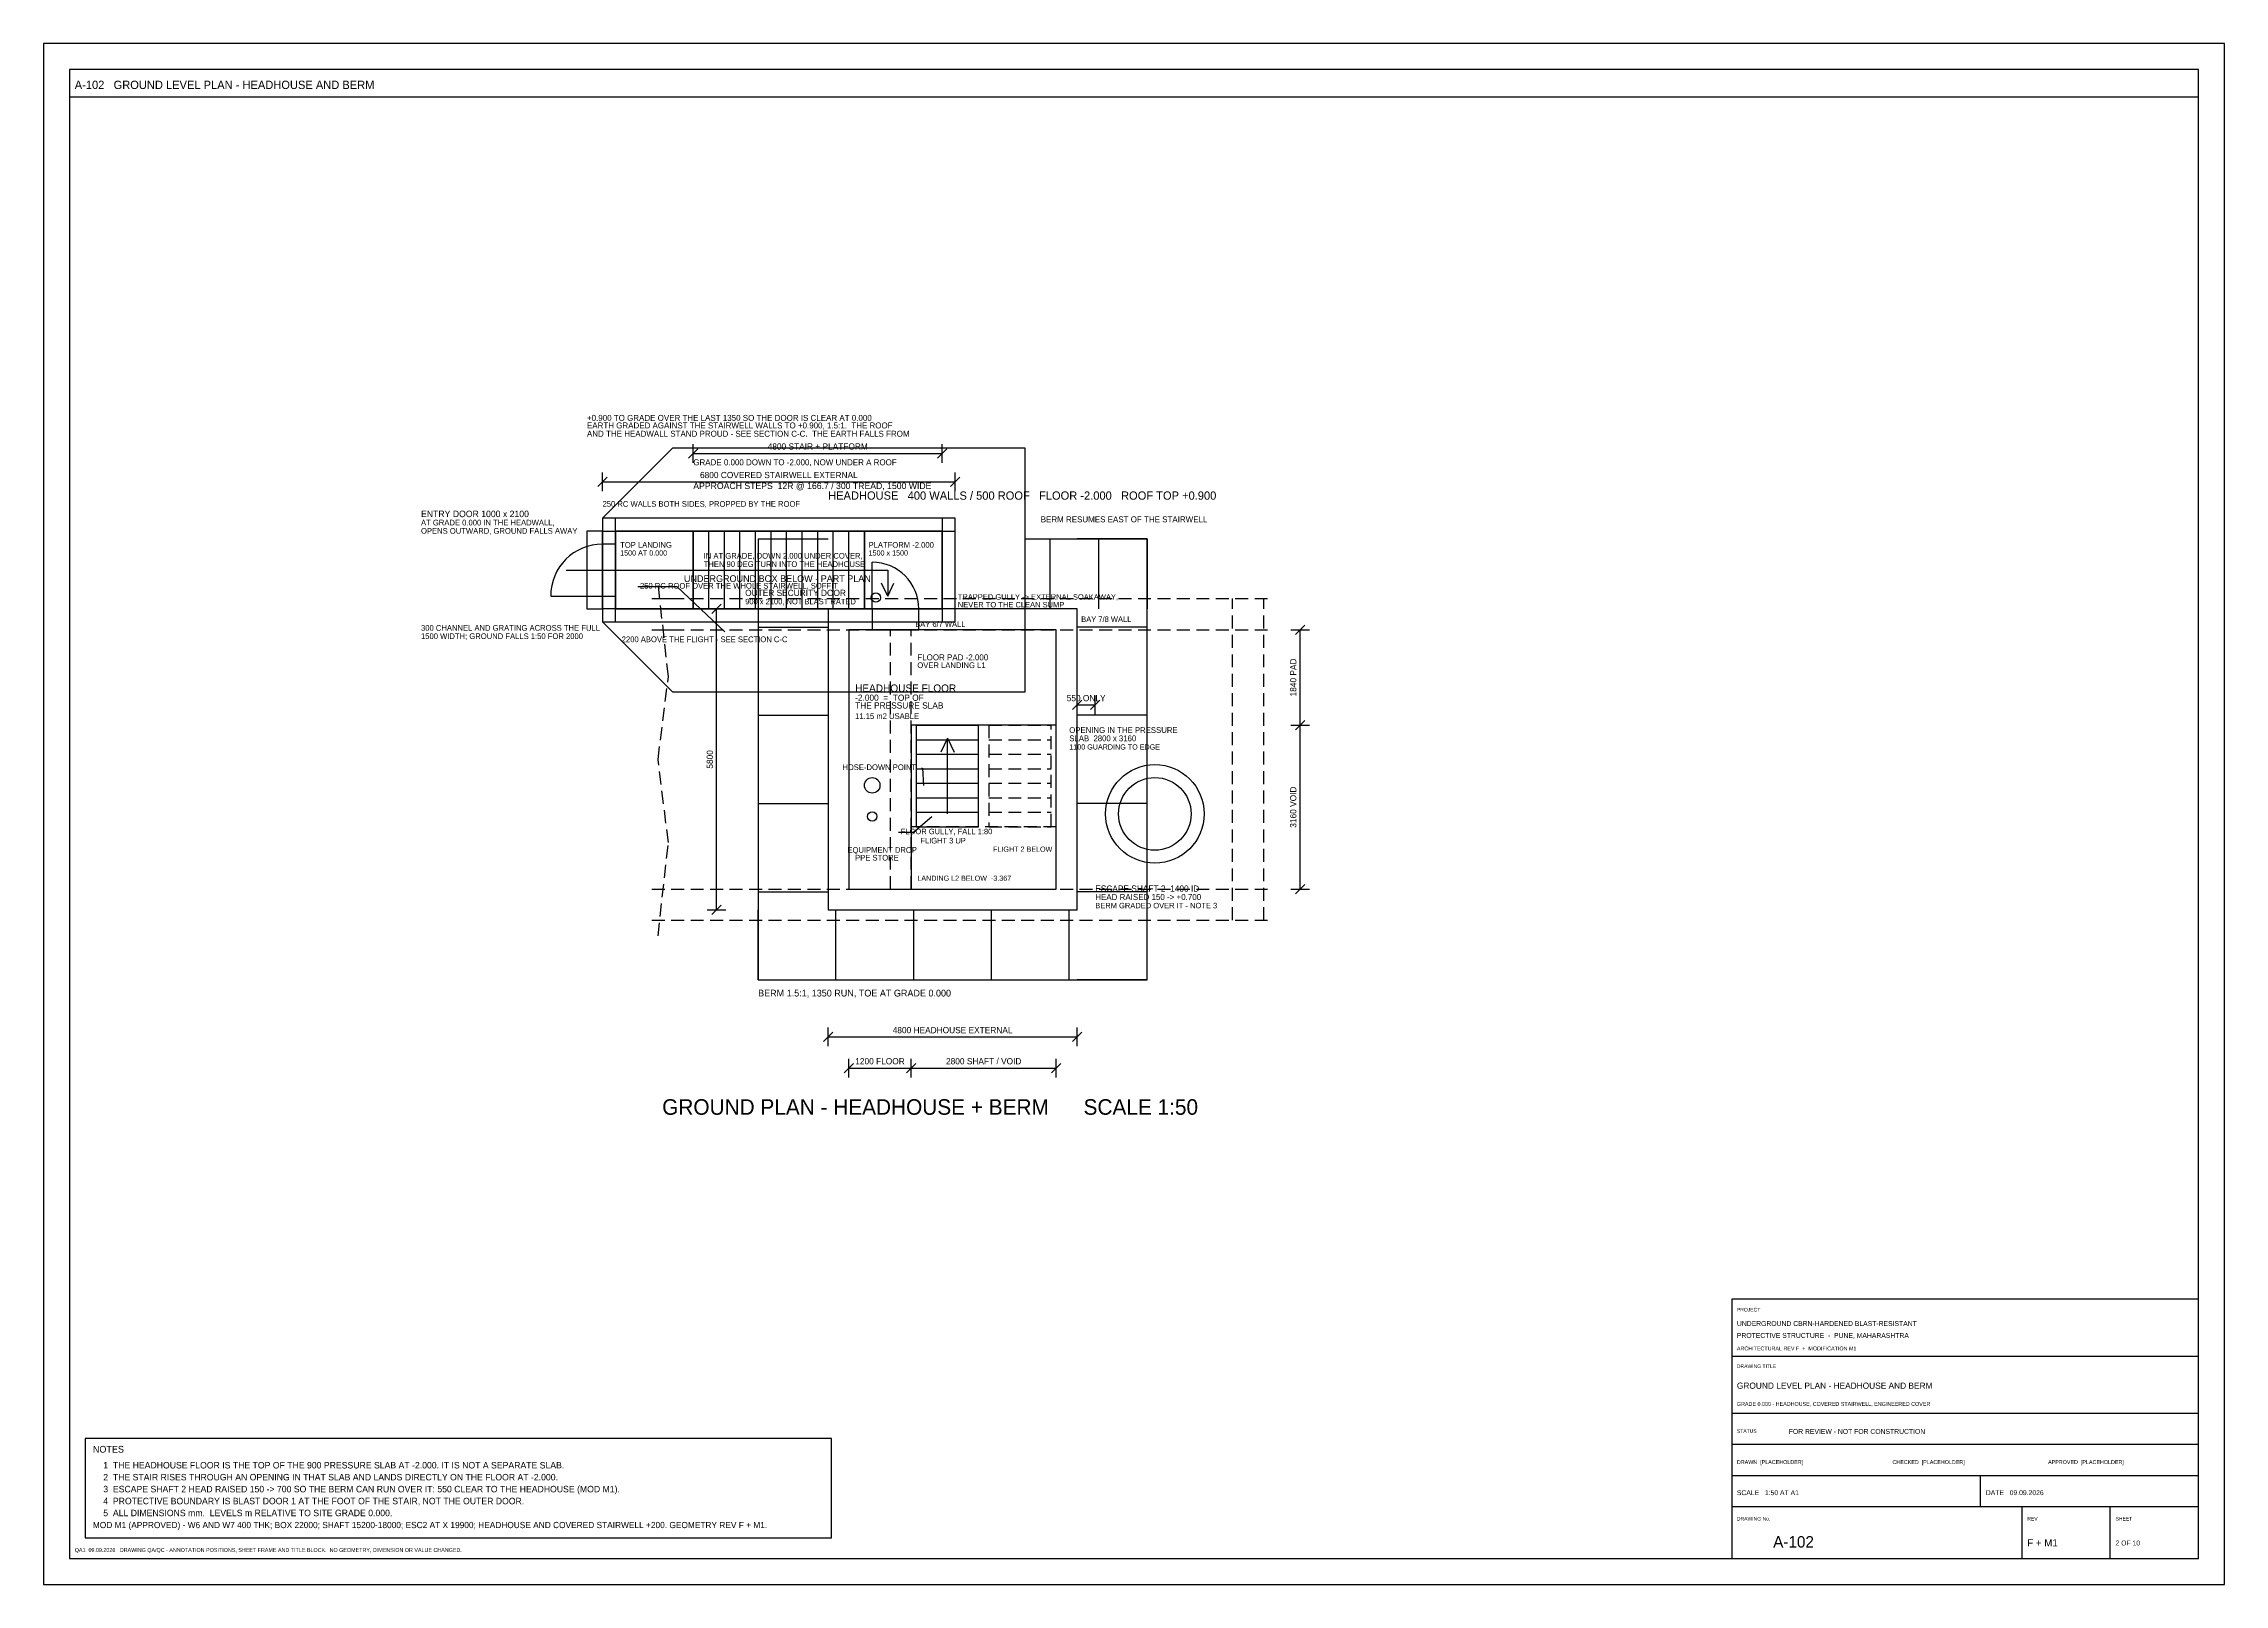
# Model space of a CAD drawing. Extents: x -1527 to 40523, y -18659 to 11041.
import ezdxf
from ezdxf.enums import TextEntityAlignment as Align

# ---------------------------------------------------------------- set-up
doc = ezdxf.new("R2010")
doc.units = 0
doc.header["$LTSCALE"] = 25
doc.linetypes.add('DASHED', pattern=[15, 10, -5])
for name, color, linetype in [('DIM', 4, 'CONTINUOUS'), ('GROUND', 42, 'CONTINUOUS'), ('HIDDEN', 8, 'DASHED'), ('LEADER', 7, 'Continuous'), ('OPENINGS', 1, 'CONTINUOUS'), ('SHEET-BORDER', 7, 'Continuous'), ('SHEET-TEXT', 7, 'Continuous'), ('SHEET-TITLEBLOCK', 7, 'Continuous'), ('STAIRS', 3, 'CONTINUOUS'), ('TEXT', 2, 'CONTINUOUS'), ('WALLS', 7, 'CONTINUOUS')]:
    doc.layers.add(name, color=color, linetype=linetype)

msp = doc.modelspace()

# ---------------------------------------------------------------- linework, layer by layer
at = {"layer": 'DIM'}
for p, q in [((10910, 3053), (11090, 3233)), ((11000, 2963), (11000, 3323)), ((11000, 3143), (15800, 3143)), ((15710, 3053), (15890, 3233)), ((15800, 2963), (15800, 3323)), ((9160, 2503), (9340, 2683)), ((9250, 2413), (9250, 2773)), ((9250, 2593), (16050, 2593)), ((15960, 2503), (16140, 2683)), ((16050, 2413), (16050, 2773)), ((8550, 893), (14750, 893)), ((14750, 893), (14750, 393)), ((14750, 393), (14630, 643)), ((14750, 393), (14870, 643)), ((11270, 143), (11630, 143)), ((11360, 53), (11540, 233)), ((11450, -5657), (11450, 143)), ((22520, -257), (22880, -257)), ((22610, -347), (22790, -167)), ((22700, -2097), (22700, -257)), ((18310, -1797), (18490, -1617)), ((18400, -1887), (18400, -1527)), ((18660, -1797), (18840, -1617)), ((18750, -1887), (18750, -1527)), ((18400, -1707), (18750, -1707)), ((22520, -2097), (22880, -2097)), ((22520, -2097), (22880, -2097)), ((22610, -2187), (22790, -2007)), ((22610, -2187), (22790, -2007)), ((22700, -5257), (22700, -2097)), ((15900, -2347), (15770, -2617)), ((15900, -3807), (15900, -2347)), ((15900, -2347), (16030, -2617)), ((22520, -5257), (22880, -5257)), ((22610, -5347), (22790, -5167)), ((11270, -5657), (11630, -5657)), ((11360, -5747), (11540, -5567)), ((13600, -8287), (13600, -7927)), ((18400, -8287), (18400, -7927)), ((13510, -8197), (13690, -8017)), ((13600, -8107), (18400, -8107)), ((18310, -8197), (18490, -8017)), ((13910, -8797), (14090, -8617)), ((14000, -8887), (14000, -8527)), ((14000, -8707), (15200, -8707)), ((15110, -8797), (15290, -8617)), ((15110, -8797), (15290, -8617)), ((15200, -8887), (15200, -8527)), ((15200, -8887), (15200, -8527)), ((15200, -8707), (18000, -8707)), ((17910, -8797), (18090, -8617)), ((18000, -8887), (18000, -8527))]:
    msp.add_line(p, q, dxfattribs=at)
at = {"layer": 'GROUND'}
for p, q in [((11000, 143), (11000, 1643)), ((11300, 143), (11300, 1643)), ((11600, 143), (11600, 1643)), ((11900, 143), (11900, 1643)), ((12200, 143), (12200, 1643)), ((12250, 1493), (13600, 1493)), ((12500, 143), (12500, 1643)), ((12800, 143), (12800, 1643)), ((13100, 143), (13100, 1643)), ((13400, 143), (13400, 1643)), ((13700, 143), (13700, 1643)), ((14000, 143), (14000, 1643)), ((17400, 1493), (19750, 1493)), ((17875, 1493), (17875, 143)), ((19750, 1493), (18400, 1493)), ((18812, 1493), (18812, 143)), ((19750, 1493), (19750, 143)), ((12250, -207), (13600, -207)), ((19750, -207), (18400, -207)), ((12250, -1907), (13600, -1907)), ((19750, -1907), (18400, -1907)), ((12250, -3607), (13600, -3607)), ((19750, -3607), (18400, -3607)), ((12250, -5307), (13600, -5307)), ((19750, -5307), (18400, -5307)), ((12250, -7007), (12250, -5657)), ((13750, -7007), (13750, -5657)), ((15250, -7007), (15250, -5657)), ((16750, -7007), (16750, -5657)), ((18250, -7007), (18250, -5657)), ((19750, -7007), (19750, -5657)), ((12250, -7007), (13600, -7007)), ((19750, -7007), (18400, -7007))]:
    msp.add_line(p, q, dxfattribs=at)
for points in [[(9250, -107), (10600, -1457), (17400, -1457), (17400, 3243), (10600, 3243), (9250, 1893)], [(12250, 1493), (12250, -7007), (19750, -7007), (19750, 1493)]]:
    msp.add_lwpolyline(points, dxfattribs=at)
for points in [[(9500, 143), (11000, 143), (11000, 1643), (9500, 1643)], [(11000, 143), (14300, 143), (14300, 1643), (11000, 1643)], [(14300, 143), (15800, 143), (15800, 1643), (14300, 1643)]]:
    msp.add_lwpolyline(points, close=True, dxfattribs=at)
at = {"layer": 'HIDDEN'}
for p, q in [((10200, 343), (22200, 343)), ((10400, 343), (10600, 343)), ((21400, -5857), (21400, 343)), ((22000, -5857), (22000, 343)), ((10200, -257), (22200, -257)), ((10400, -257), (10600, -257)), ((14800, -5257), (14800, -257)), ((15200, -5257), (15200, -257)), ((18000, -5257), (18000, -257)), ((18400, -5257), (18400, -257)), ((16700, -2097), (17900, -2097)), ((16700, -2377), (17900, -2377)), ((16700, -2657), (17900, -2657)), ((16700, -2937), (17900, -2937)), ((16700, -3217), (17900, -3217)), ((16700, -3497), (17900, -3497)), ((16700, -3777), (17900, -3777)), ((10200, -5257), (22200, -5257)), ((10200, -5257), (10400, -5257)), ((10200, -5857), (22200, -5857)), ((10200, -5857), (10400, -5857))]:
    msp.add_line(p, q, dxfattribs=at)
for points in [[(9250, -107), (16050, -107), (16050, 1893), (9250, 1893)], [(16700, -4057), (17900, -4057), (17900, -2097), (16700, -2097)], [(15200, -5257), (18000, -5257), (18000, -4057), (15200, -4057)]]:
    msp.add_lwpolyline(points, close=True, dxfattribs=at)
msp.add_lwpolyline([(10320, -6157), (10520, -4357), (10320, -2757), (10520, -1157), (10320, 643)], dxfattribs=at)
at = {"layer": 'LEADER'}
for p, q in [((9928, 574), (10684, 574)), ((10684, 574), (11607, -298)), ((15400, -2924), (15418, -2924)), ((15418, -2924), (15441, -3258)), ((14959, -4160), (15248, -4160)), ((15248, -4160), (15602, -3860))]:
    msp.add_line(p, q, dxfattribs=at)
at = {"layer": 'OPENINGS'}
for p, q in [((14450, 143), (14450, 1043)), ((8250, 393), (9250, 393))]:
    msp.add_line(p, q, dxfattribs=at)
for points in [[(8950, 143), (9250, 143), (9250, 1643), (8950, 1643)], [(9250, 393), (9500, 393), (9500, 1393), (9250, 1393)], [(14450, -257), (15350, -257), (15350, 143), (14450, 143)], [(15200, -5257), (18000, -5257), (18000, -2097), (15200, -2097)]]:
    msp.add_lwpolyline(points, close=True, dxfattribs=at)
for centre, radius in [((14520, 363), 90), ((14450, -3257), 150), ((19900, -3807), 700), ((14450, -3857), 90)]:
    msp.add_circle(centre, radius, dxfattribs=at)
for centre, radius, start, end in [((9250, 393), 1000, 90, 180), ((14450, 143), 900, 0, 90)]:
    msp.add_arc(centre, radius, start, end, dxfattribs=at)
at = {"layer": 'SHEET-BORDER'}
for p, q in [((40523, 11041), (-1527, 11041)), ((-1527, 11041), (-1527, -18659)), ((40523, -18659), (40523, 11041)), ((40023, 10541), (-1027, 10541)), ((-1027, 10541), (-1027, -18159)), ((40023, -18159), (40023, 10541)), ((-1027, 10016), (40023, 10016)), ((13668, -15850), (-727, -15850)), ((-727, -15850), (-727, -17759)), ((13668, -17759), (13668, -15850)), ((-727, -17759), (13668, -17759)), ((-1027, -18159), (40023, -18159)), ((-1527, -18659), (40523, -18659))]:
    msp.add_line(p, q, dxfattribs=at)
at = {"layer": 'SHEET-TITLEBLOCK'}
for p, q in [((40023, -13159), (31023, -13159)), ((31023, -13159), (31023, -18159)), ((40023, -18159), (40023, -13159)), ((31023, -14259), (40023, -14259)), ((31023, -15359), (40023, -15359)), ((31023, -15959), (40023, -15959)), ((31023, -16559), (40023, -16559)), ((35823, -17159), (35823, -16559)), ((31023, -17159), (40023, -17159)), ((36623, -18159), (36623, -17159)), ((38323, -18159), (38323, -17159)), ((31023, -18159), (40023, -18159))]:
    msp.add_line(p, q, dxfattribs=at)
at = {"layer": 'STAIRS'}
for p, q in [((15300, -2097), (16500, -2097)), ((15300, -2377), (16500, -2377)), ((15300, -2657), (16500, -2657)), ((15300, -2937), (16500, -2937)), ((15300, -3217), (16500, -3217)), ((15300, -3497), (16500, -3497)), ((15300, -3777), (16500, -3777))]:
    msp.add_line(p, q, dxfattribs=at)
msp.add_lwpolyline([(15300, -4057), (16500, -4057), (16500, -2097), (15300, -2097)], close=True, dxfattribs=at)
at = {"layer": 'WALLS'}
for points in [[(9250, 1643), (16050, 1643), (16050, 1893), (9250, 1893)], [(9250, -107), (9500, -107), (9500, 1893), (9250, 1893)], [(15800, -107), (16050, -107), (16050, 1893), (15800, 1893)], [(9250, -107), (16050, -107), (16050, 143), (9250, 143)], [(13600, -5657), (18400, -5657), (18400, 143), (13600, 143)], [(14000, -5257), (18000, -5257), (18000, -257), (14000, -257)]]:
    msp.add_lwpolyline(points, close=True, dxfattribs=at)
msp.add_circle((19900, -3807), 950, dxfattribs=at)

# ---------------------------------------------------------------- texts
at = {"layer": 'DIM'}
for s, p in [('4800 STAIR + PLATFORM', (13400, 3215)), ('6800 COVERED STAIRWELL EXTERNAL', (12650, 2665)), ('550 ONLY', (18575, -1635)), ('4800 HEADHOUSE EXTERNAL', (16000, -8035)), ('1200 FLOOR', (14600, -8635)), ('2800 SHAFT / VOID', (16600, -8635))]:
    msp.add_text(s, height=120, dxfattribs=at).set_placement(p, align=Align.CENTER)
for s, p in [('1840 PAD', (22628, -1177)), ('5800', (11378, -2757)), ('3160 VOID', (22628, -3677))]:
    msp.add_text(s, height=120, rotation=90, dxfattribs=at).set_placement(p, align=Align.CENTER)
at = {"layer": 'HIDDEN'}
for s, height, p in [('250 RC ROOF OVER THE WHOLE STAIRWELL, SOFFIT', 110, (9972, 535)), ('UNDERGROUND BOX BELOW - PART PLAN', 130, (10820, 663)), ('BAY 7/8 WALL', 105, (18480, -107)), ('2200 ABOVE THE FLIGHT - SEE SECTION C-C', 110, (9620, -497)), ('BAY 6/7 WALL', 105, (15280, -202)), ('FLIGHT 2 BELOW', 100, (16780, -4537)), ('LANDING L2 BELOW  -3.367', 100, (15320, -5097))]:
    msp.add_text(s, height=height, dxfattribs=at).set_placement(p)
at = {"layer": 'SHEET-TEXT'}
for s, height, p in [('A-102   GROUND LEVEL PLAN - HEADHOUSE AND BERM', 160, (-927, 10166)), ('PROJECT', 70, (31123, -13399)), ('UNDERGROUND CBRN-HARDENED BLAST-RESISTANT', 95, (31123, -13679)), ('PROTECTIVE STRUCTURE  -  PUNE, MAHARASHTRA', 95, (31123, -13909)), ('ARCHITECTURAL REV F  +  MODIFICATION M1', 75, (31123, -14149)), ('DRAWING TITLE', 70, (31123, -14489)), ('GROUND LEVEL PLAN - HEADHOUSE AND BERM', 120, (31123, -14889)), ('GRADE 0.000 - HEADHOUSE, COVERED STAIRWELL, ENGINEERED COVER', 75, (31123, -15219)), ('STATUS', 70, (31123, -15739)), ('FOR REVIEW - NOT FOR CONSTRUCTION', 95, (32123, -15759)), ('NOTES', 130, (-577, -16120)), ('DRAWN  [PLACEHOLDER]', 75, (31123, -16339)), ('CHECKED  [PLACEHOLDER]', 75, (34123, -16339)), ('APPROVED  [PLACEHOLDER]', 75, (37123, -16339)), ('SCALE   1:50 AT A1', 95, (31123, -16939)), ('DATE   09.09.2026', 95, (35923, -16939)), ('DRAWING No.', 70, (31123, -17429)), ('REV', 70, (36723, -17429)), ('SHEET', 70, (38423, -17429)), ('QA1  09.09.2026   DRAWING QA/QC - ANNOTATION POSITIONS, SHEET FRAME AND TITLE BLOCK.  NO GEOMETRY, DIMENSION OR VALUE CHANGED.', 75, (-927, -18034)), ('A-102', 220, (31823, -17949)), ('F + M1', 140, (36723, -17929)), ('2 OF 10', 95, (38423, -17909))]:
    msp.add_text(s, height=height, dxfattribs=at).set_placement(p)
at = {"layer": 'TEXT'}
for s, height, p in [('+0.900 TO GRADE OVER THE LAST 1350 SO THE DOOR IS CLEAR AT 0.000', 115, (8950, 3769)), ('AND THE HEADWALL STAND PROUD - SEE SECTION C-C.  THE EARTH FALLS FROM', 115, (8950, 3463)), ('EARTH GRADED AGAINST THE STAIRWELL WALLS TO +0.900, 1.5:1.  THE ROOF', 115, (8950, 3623)), ('GRADE 0.000 DOWN TO -2.000, NOW UNDER A ROOF', 115, (11000, 2913)), ('APPROACH STEPS  12R @ 166.7 / 300 TREAD, 1500 WIDE', 125, (11000, 2454)), ('250 RC WALLS BOTH SIDES, PROPPED BY THE ROOF', 110, (9250, 2113)), ('HEADHOUSE   400 WALLS / 500 ROOF   FLOOR -2.000   ROOF TOP +0.900', 160, (13600, 2249)), ('AT GRADE 0.000 IN THE HEADWALL,', 110, (5750, 1753)), ('OPENS OUTWARD, GROUND FALLS AWAY', 110, (5750, 1593)), ('ENTRY DOOR 1000 x 2100', 125, (5750, 1913)), ('BERM RESUMES EAST OF THE STAIRWELL', 115, (17700, 1813)), ('TOP LANDING', 110, (9590, 1323)), ('1500 AT 0.000', 100, (9590, 1173)), ('1500 x 1500', 100, (14380, 1173)), ('PLATFORM -2.000', 110, (14380, 1323)), ('THEN 90 DEG TURN INTO THE HEADHOUSE', 110, (11200, 953)), ('IN AT GRADE, DOWN 2.000 UNDER COVER,', 110, (11200, 1113)), ('OUTER SECURITY DOOR', 120, (12000, 393)), ('TRAPPED GULLY -> EXTERNAL SOAKAWAY,', 105, (16100, 323)), ('900 x 2100, NOT BLAST RATED', 105, (12000, 233)), ('NEVER TO THE CLEAN SUMP', 105, (16100, 173)), ('300 CHANNEL AND GRATING ACROSS THE FULL', 110, (5750, -277)), ('1500 WIDTH; GROUND FALLS 1:50 FOR 2000', 110, (5750, -437)), ('FLOOR PAD -2.000', 115, (15320, -847)), ('OVER LANDING L1', 110, (15320, -997)), ('THE PRESSURE SLAB', 120, (14120, -1777)), ('-2.000  =  TOP OF', 120, (14120, -1627)), ('HEADHOUSE FLOOR', 145, (14120, -1457)), ('11.15 m2 USABLE', 110, (14120, -1977)), ('OPENING IN THE PRESSURE', 112, (18250, -2247)), ('SLAB  2800 x 3160', 112, (18250, -2407)), ('1100 GUARDING TO EDGE', 100, (18250, -2567)), ('HOSE-DOWN POINT', 110, (13874, -2963)), ('FLOOR GULLY, FALL 1:80', 105, (15001, -4198)), ('EQUIPMENT DROP', 110, (13972, -4557)), ('PPE STORE', 110, (14120, -4707)), ('FLIGHT 3 UP', 108, (15380, -4377)), ('ESCAPE SHAFT 2  1400 ID', 120, (18750, -5307)), ('HEAD RAISED 150 -> +0.700', 115, (18750, -5467)), ('BERM GRADED OVER IT - NOTE 3', 105, (18750, -5627)), ('BERM 1.5:1, 1350 RUN, TOE AT GRADE 0.000', 130, (12250, -7327)), ('GROUND PLAN - HEADHOUSE + BERM      SCALE 1:50', 300, (10400, -9607)), ('1  THE HEADHOUSE FLOOR IS THE TOP OF THE 900 PRESSURE SLAB AT -2.000. IT IS NOT A SEPARATE SLAB.', 125, (-377, -16425)), ('3  ESCAPE SHAFT 2 HEAD RAISED 150 -> 700 SO THE BERM CAN RUN OVER IT: 550 CLEAR TO THE HEADHOUSE (MOD M1).', 125, (-377, -16885)), ('2  THE STAIR RISES THROUGH AN OPENING IN THAT SLAB AND LANDS DIRECTLY ON THE FLOOR AT -2.000.', 125, (-377, -16655)), ('4  PROTECTIVE BOUNDARY IS BLAST DOOR 1 AT THE FOOT OF THE STAIR, NOT THE OUTER DOOR.', 125, (-377, -17115)), ('5  ALL DIMENSIONS mm.  LEVELS m RELATIVE TO SITE GRADE 0.000.', 125, (-377, -17345)), ('MOD M1 (APPROVED) - W6 AND W7 400 THK; BOX 22000; SHAFT 15200-18000; ESC2 AT X 19900; HEADHOUSE AND COVERED STAIRWELL +200. GEOMETRY REV F + M1.', 120, (-577, -17575))]:
    msp.add_text(s, height=height, dxfattribs=at).set_placement(p)

doc.saveas('drawing.dxf')
